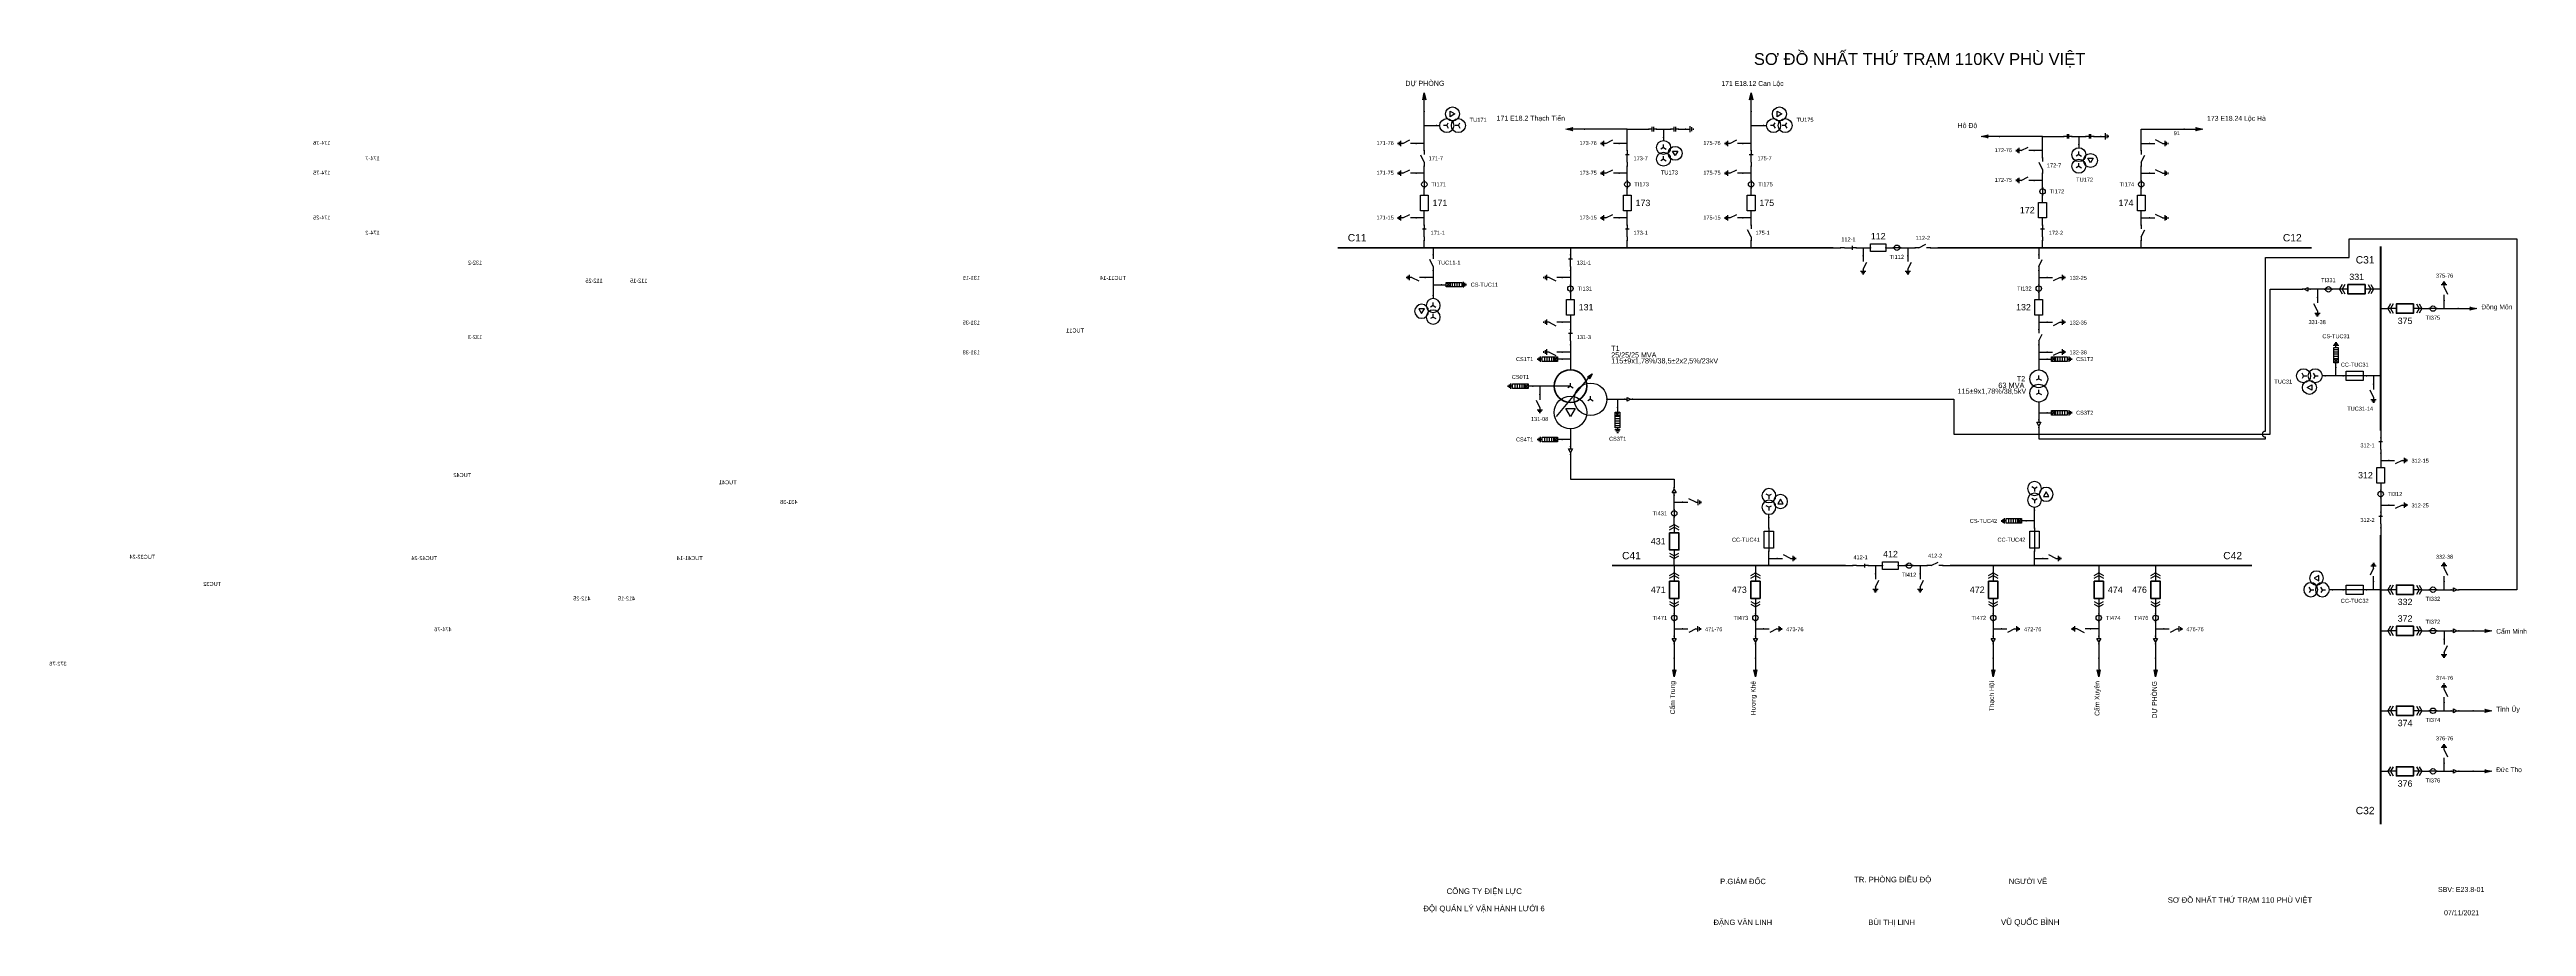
# Model space of a CAD drawing. Header units: millimetres. Extents: x -387 to 411, y 7 to 290.
import ezdxf

# ---------------------------------------------------------------- set-up
doc = ezdxf.new("R2010")
doc.units = ezdxf.units.MM
for name, color, linetype, lineweight in [('BUSBAR_110KV', 1, 'Continuous', 50), ('BUSBAR_22KV', 5, 'Continuous', 50), ('BUSBAR_35KV', 30, 'Continuous', 50), ('GROUND', 3, 'Continuous', 25), ('HV_110KV', 1, 'Continuous', 25), ('MV_22KV', 5, 'Continuous', 25), ('MV_35KV', 30, 'Continuous', 25)]:
    doc.layers.add(name, color=color, linetype=linetype, lineweight=lineweight)
doc.layers.add('SYM_PORTS', color=8, linetype='Continuous', plot=False)
doc.layers.add('TEXT', color=7, linetype='Continuous')
doc.styles.add('SLD_TEXT', font='arial.ttf')

# ---------------------------------------------------------------- blocks, each defined once
blk = doc.blocks.new('SYM_DISCONNECTOR_CLOSED')
at = {"lineweight": 25}
for points in [[(-0.625, 1.25), (0.625, 1.25)], [(0, 2.5), (0, 1.25)], [(0, -1.25), (0, 1.5)], [(0, -1.25), (0, -2.5)]]:
    blk.add_lwpolyline(points, dxfattribs=at)
at = {"layer": 'SYM_PORTS'}
for p in [(0, 2.5), (0, -2.5)]:
    blk.add_point(p, dxfattribs=at)
blk.add_attdef('DEVICE_CODE', (1.625, -0.5), '', height=2)
blk = doc.blocks.new('SYM_EARTHING_SWITCH_OPEN')
at = {"lineweight": 25}
for points in [[(0, -1.25), (-1.125, 1)], [(0, 3), (0, 1.25)], [(-0.875, -2), (0.875, -2)], [(-0.5625, -2.4375), (0.5625, -2.4375)], [(-0.25, -2.875), (0.25, -2.875)], [(0, -1.25), (0, -2)]]:
    blk.add_lwpolyline(points, dxfattribs=at)
at = {"layer": 'SYM_PORTS'}
blk.add_point((0, 3), dxfattribs=at)
blk.add_attdef('DEVICE_CODE', (1.875, 0), '', height=2)
blk = doc.blocks.new('SYM_CIRCUIT_BREAKER')
at = {"lineweight": 25}
blk.add_lwpolyline([(-1.25, 2.5), (1.25, 2.5), (1.25, -2.5), (-1.25, -2.5)], close=True, dxfattribs=at)
at = {"layer": 'SYM_PORTS'}
for p in [(0, 2.5), (0, -2.5)]:
    blk.add_point(p, dxfattribs=at)
blk.add_attdef('DEVICE_CODE', (2.25, -0.5), '', height=2)
at = {"flags": 1}
blk.add_attdef('RATING', (2.25, -3.5), '', height=2, dxfattribs=at)
blk = doc.blocks.new('SYM_CURRENT_TRANSFORMER')
at = {"lineweight": 25}
blk.add_lwpolyline([(0, 1.25), (0, -1.25)], dxfattribs=at)
blk.add_circle((0, 0), 0.875, dxfattribs=at)
at = {"layer": 'SYM_PORTS'}
for p in [(0, 1.25), (0, -1.25)]:
    blk.add_point(p, dxfattribs=at)
blk.add_attdef('DEVICE_CODE', (1.875, -1.75), '', height=2)
at = {"flags": 1}
blk.add_attdef('RATIO', (1.875, -4.75), '', height=2, dxfattribs=at)
blk = doc.blocks.new('SYM_DISCONNECTOR_OPEN')
at = {"lineweight": 25}
for points in [[(0, -1.25), (-1.125, 1)], [(0, 2.5), (0, 1.25)], [(0, -1.25), (0, -2.5)]]:
    blk.add_lwpolyline(points, dxfattribs=at)
at = {"layer": 'SYM_PORTS'}
for p in [(0, 2.5), (0, -2.5)]:
    blk.add_point(p, dxfattribs=at)
blk.add_attdef('DEVICE_CODE', (1, -0.5), '', height=2)
blk = doc.blocks.new('SYM_VOLTAGE_TRANSFORMER')
at = {"lineweight": 25}
for points in [[(0, 1.375), (-0.8625, 0.875)], [(0, 4.625), (0, 3.625)], [(0, 1.375), (0, 2.375)], [(0, 1.375), (0.8625, 0.875)], [(0, -2.375), (-0.8625, -2.875)], [(0, -2.375), (0, -1.375)], [(0, -2.375), (0.8625, -2.875)]]:
    blk.add_lwpolyline(points, dxfattribs=at)
blk.add_lwpolyline([(2.875, 0.25), (4.625, 0.25), (3.75, -1.25)], close=True, dxfattribs=at)
for centre in [(0, 1.375), (3.75, -0.5), (0, -2.375)]:
    blk.add_circle(centre, 2.25, dxfattribs=at)
at = {"layer": 'SYM_PORTS'}
blk.add_point((0, 4.625), dxfattribs=at)
blk.add_attdef('DEVICE_CODE', (7, 1.625), '', height=2)
at = {"flags": 1}
blk.add_attdef('RATIO', (7, -1.375), '', height=2, dxfattribs=at)
blk = doc.blocks.new('SYM_LINE_FEEDER_ARROW')
blk.add_hatch(color=7).paths.add_polyline_path([(0, -3), (-0.5, -0.75), (0, -1.25), (0.5, -0.75)])
at = {"lineweight": 25}
blk.add_lwpolyline([(0, 3), (0, -1.25)], dxfattribs=at)
blk.add_lwpolyline([(0, -3), (-0.5, -0.75), (0, -1.25), (0.5, -0.75)], close=True, dxfattribs=at)
at = {"layer": 'SYM_PORTS'}
blk.add_point((0, 3), dxfattribs=at)
blk.add_attdef('LINE_NAME', (1.5, 0), '', height=2)
blk = doc.blocks.new('SYM_COUPLING_CAPACITOR')
at = {"lineweight": 25}
for points in [[(-0.75, 0.25), (0.75, 0.25)], [(0, 1.25), (0, 0.25)], [(-0.75, -0.25), (0.75, -0.25)], [(0, -0.25), (0, -1.25)]]:
    blk.add_lwpolyline(points, dxfattribs=at)
at = {"layer": 'SYM_PORTS'}
for p in [(0, 1.25), (0, -1.25)]:
    blk.add_point(p, dxfattribs=at)
blk.add_attdef('DEVICE_CODE', (1.75, -1.75), '', height=2)
blk = doc.blocks.new('SYM_GROUND_SYMBOL')
at = {"lineweight": 25}
for points in [[(0, 1.25), (0, -0.25)], [(-1, -0.25), (1, -0.25)], [(-0.625, -0.75), (0.625, -0.75)], [(-0.25, -1.25), (0.25, -1.25)]]:
    blk.add_lwpolyline(points, dxfattribs=at)
at = {"layer": 'SYM_PORTS'}
blk.add_point((0, 1.25), dxfattribs=at)
blk = doc.blocks.new('SYM_SURGE_ARRESTER')
at = {"lineweight": 25}
for points in [[(-0.75, 2.5), (0.75, 2.5), (0.75, 1.25), (-0.75, 1.25)], [(-0.75, 1.25), (0.75, 1.25), (0.75, -2.5), (-0.75, -2.5)]]:
    blk.add_lwpolyline(points, close=True, dxfattribs=at)
for points in [[(-0.75, 2.5), (0.75, 1.25)], [(0.75, 2.5), (-0.75, 1.25)], [(-0.75, 0.5), (0.75, 0.5)], [(0, 4), (0, 2.5)], [(-0.875, -3.125), (0.875, -3.125)], [(-0.75, -0.25), (0.75, -0.25)], [(-0.75, -1), (0.75, -1)], [(-0.75, -1.75), (0.75, -1.75)], [(-0.5625, -3.5625), (0.5625, -3.5625)], [(-0.25, -4), (0.25, -4)], [(0, -2.5), (0, -3.125)]]:
    blk.add_lwpolyline(points, dxfattribs=at)
at = {"layer": 'SYM_PORTS'}
blk.add_point((0, 4), dxfattribs=at)
blk.add_attdef('DEVICE_CODE', (1.875, 1), '', height=2)
blk = doc.blocks.new('SYM_TRANSFORMER_3W')
blk.add_hatch(color=7).paths.add_polyline_path([(3.75, 8.25), (3.0125, 6.575), (2.2375, 7.225)])
at = {"lineweight": 25}
for points in [[(3.75, 8.25), (3.0125, 6.575), (2.2375, 7.225)], [(-4.75, -3), (-1.75, -3), (-3.25, -5.5)]]:
    blk.add_lwpolyline(points, close=True, dxfattribs=at)
for points in [[(-3.25, 4.25), (-8.5, 4.25)], [(-7.75, -5.5), (3.0125, 7.35)], [(-3.25, 4.25), (-4.1125, 3.75)], [(-3.25, 4.25), (-3.25, 5.25)], [(-3.25, 4.25), (-2.3875, 3.75)], [(3.25, 0), (2.3875, -0.5)], [(3.25, 0), (3.25, 1)], [(3.25, 0), (4.1125, -0.5)]]:
    blk.add_lwpolyline(points, dxfattribs=at)
at = {"lineweight": 50}
blk.add_circle((-3.25, 4.25), 5.25, dxfattribs=at)
at = {"lineweight": 25}
for centre in [(-3.25, -4.25), (3.25, 0)]:
    blk.add_circle(centre, 5.25, dxfattribs=at)
at = {"layer": 'SYM_PORTS'}
for p in [(-3.25, 9.5), (-8.5, 4.25), (8.5, 0), (-3.25, -9.5)]:
    blk.add_point(p, dxfattribs=at)
blk.add_attdef('DEVICE_CODE', (9.5, 6.5), '', height=2)
at = {"flags": 1}
for tag, p in [('VOLTAGE_RATIO', (9.5, 0.5)), ('POWER', (9.5, 3.5))]:
    blk.add_attdef(tag, p, '', height=2, dxfattribs=at)
blk = doc.blocks.new('SYM_CABLE_TERMINATION')
at = {"lineweight": 25}
blk.add_lwpolyline([(-0.625, 0.5), (0.625, 0.5), (0, -0.625)], close=True, dxfattribs=at)
for points in [[(0, 1.25), (0, 0.5)], [(0, -0.625), (0, -1.25)]]:
    blk.add_lwpolyline(points, dxfattribs=at)
at = {"layer": 'SYM_PORTS'}
for p in [(0, 1.25), (0, -1.25)]:
    blk.add_point(p, dxfattribs=at)
blk = doc.blocks.new('SYM_TRANSFORMER_2W')
at = {"lineweight": 25}
for points in [[(0, 2.3125), (-0.8625, 1.8125)], [(0, 2.3125), (0, 3.3125)], [(0, 2.3125), (0.8625, 1.8125)], [(0, -2.3125), (-0.8625, -2.8125)], [(0, -2.3125), (0, -1.3125)], [(0, -2.3125), (0.8625, -2.8125)]]:
    blk.add_lwpolyline(points, dxfattribs=at)
for centre in [(0, 2.3125), (0, -2.3125)]:
    blk.add_circle(centre, 2.875, dxfattribs=at)
at = {"layer": 'SYM_PORTS'}
for p in [(0, 5.1875), (0, -5.1875)]:
    blk.add_point(p, dxfattribs=at)
blk.add_attdef('DEVICE_CODE', (3.875, 2.1875), '', height=2)
at = {"flags": 1}
for tag, p in [('POWER', (3.875, -0.8125)), ('VOLTAGE_RATIO', (3.875, -3.8125))]:
    blk.add_attdef(tag, p, '', height=2, dxfattribs=at)
blk = doc.blocks.new('SYM_DRAWOUT_BREAKER')
at = {"lineweight": 25}
for points in [[(-1.5, 4.625), (0, 5.5), (1.5, 4.625)], [(-1.5, 3.75), (0, 4.625), (1.5, 3.75)], [(0, 5.5), (0, 2.75)], [(-1.5, -3.75), (0, -4.625), (1.5, -3.75)], [(-1.5, -4.625), (0, -5.5), (1.5, -4.625)], [(0, -2.75), (0, -5.5)]]:
    blk.add_lwpolyline(points, dxfattribs=at)
at = {"lineweight": 35}
blk.add_lwpolyline([(-1.5, 2.75), (1.5, 2.75), (1.5, -2.75), (-1.5, -2.75)], close=True, dxfattribs=at)
at = {"layer": 'SYM_PORTS'}
for p in [(0, 5.5), (0, -5.5)]:
    blk.add_point(p, dxfattribs=at)
blk.add_attdef('DEVICE_CODE', (2.5, 2.5), '', height=2)
at = {"flags": 1}
blk.add_attdef('RATING', (2.5, -0.5), '', height=2, dxfattribs=at)
blk = doc.blocks.new('SYM_FUSE_DISCONNECTOR')
at = {"lineweight": 25}
blk.add_lwpolyline([(-1.5, 2.75), (1.5, 2.75), (1.5, -2.75), (-1.5, -2.75)], close=True, dxfattribs=at)
blk.add_lwpolyline([(0, 3.75), (0, -3.75)], dxfattribs=at)
at = {"layer": 'SYM_PORTS'}
for p in [(0, 3.75), (0, -3.75)]:
    blk.add_point(p, dxfattribs=at)
blk.add_attdef('DEVICE_CODE', (2.5, 0.75), '', height=2)
at = {"flags": 1}
blk.add_attdef('RATING', (2.5, -2.25), '', height=2, dxfattribs=at)

msp = doc.modelspace()

# ---------------------------------------------------------------- linework, layer by layer
at = {"layer": 'BUSBAR_110KV', "const_width": 0.564}
for points in [[(27.91, 226.16), (187.69, 226.16)], [(221.31, 226.16), (341.87, 226.16)]]:
    msp.add_lwpolyline(points, dxfattribs=at)
at = {"layer": 'BUSBAR_22KV', "const_width": 0.564}
for points in [[(116.34, 123.66), (191.62, 123.66)], [(225.24, 123.66), (322.64, 123.66)]]:
    msp.add_lwpolyline(points, dxfattribs=at)
at = {"layer": 'BUSBAR_35KV', "const_width": 0.564}
for points in [[(364.13, 226.65), (364.13, 167.19)], [(364.13, 133.57), (364.13, 40.23)]]:
    msp.add_lwpolyline(points, dxfattribs=at)
at = {"layer": 'GROUND'}
for points in [[(137.75, 264.39), (140.05, 264.39)], [(271.61, 262.08), (273.92, 262.08)]]:
    msp.add_lwpolyline(points, dxfattribs=at)
at = {"layer": 'HV_110KV'}
for points in [[(55.79, 265.54), (55.79, 270.14)], [(55.79, 259.78), (55.79, 265.54)], [(55.79, 265.54), (59.77, 265.54)], [(121.23, 264.39), (107.41, 264.39)], [(121.23, 259.78), (121.23, 264.39)], [(121.23, 264.39), (128.14, 264.39)], [(130.64, 264.39), (132.94, 264.39)], [(132.94, 264.39), (132.94, 261.73)], [(132.94, 264.39), (135.25, 264.39)], [(161.16, 265.54), (161.16, 270.14)], [(161.16, 259.78), (161.16, 265.54)], [(161.16, 265.54), (165.15, 265.54)], [(286.93, 259.78), (286.93, 264.39), (300.74, 264.39)], [(55.79, 259.78), (53.13, 259.78)], [(55.79, 257.48), (55.79, 259.78)], [(121.23, 259.78), (118.57, 259.78)], [(121.23, 257.48), (121.23, 259.78)], [(161.16, 259.78), (158.51, 259.78)], [(161.16, 257.48), (161.16, 259.78)], [(255.1, 262.08), (241.28, 262.08)], [(255.1, 257.48), (252.44, 257.48)], [(255.1, 257.48), (255.1, 262.08)], [(255.1, 262.08), (262.01, 262.08)], [(255.1, 255.18), (255.1, 257.48)], [(264.51, 262.08), (266.81, 262.08)], [(266.81, 262.08), (266.81, 259.43)], [(266.81, 262.08), (269.11, 262.08)], [(286.93, 257.48), (286.93, 259.78)], [(286.93, 259.78), (289.58, 259.78)], [(55.79, 250.18), (53.13, 250.18)], [(55.79, 250.18), (55.79, 252.48)], [(55.79, 247.87), (55.79, 250.18)], [(121.23, 250.18), (118.57, 250.18)], [(121.23, 250.18), (121.23, 252.48)], [(121.23, 247.87), (121.23, 250.18)], [(161.16, 250.18), (158.51, 250.18)], [(161.16, 250.18), (161.16, 252.48)], [(161.16, 247.87), (161.16, 250.18)], [(255.1, 247.87), (252.44, 247.87)], [(255.1, 247.87), (255.1, 250.18)], [(255.1, 245.57), (255.1, 247.87)], [(286.93, 250.18), (286.93, 252.48)], [(286.93, 247.87), (286.93, 250.18)], [(286.93, 250.18), (289.58, 250.18)], [(55.79, 243.07), (55.79, 245.37)], [(121.23, 243.07), (121.23, 245.37)], [(161.16, 243.07), (161.16, 245.37)], [(255.1, 240.77), (255.1, 243.07)], [(286.93, 243.07), (286.93, 245.37)], [(55.79, 235.77), (53.13, 235.77)], [(55.79, 235.77), (55.79, 238.07)], [(55.79, 233.46), (55.79, 235.77)], [(121.23, 235.77), (118.57, 235.77)], [(121.23, 235.77), (121.23, 238.07)], [(121.23, 233.46), (121.23, 235.77)], [(161.16, 235.77), (158.51, 235.77)], [(161.16, 235.77), (161.16, 238.07)], [(161.16, 233.46), (161.16, 235.77)], [(255.1, 233.46), (255.1, 235.77)], [(286.93, 235.77), (286.93, 238.07)], [(286.93, 233.46), (286.93, 235.77)], [(286.93, 235.77), (289.58, 235.77)], [(55.79, 226.16), (55.79, 228.46)], [(58.68, 226.16), (58.68, 223.86)], [(102.9, 226.16), (102.9, 223.86)], [(121.23, 226.16), (121.23, 228.46)], [(161.16, 226.16), (161.16, 228.46)], [(187.69, 226.16), (189.99, 226.16)], [(194.99, 226.16), (197.29, 226.16)], [(197.29, 226.16), (197.29, 223.5)], [(197.29, 226.16), (199.6, 226.16)], [(204.6, 226.16), (206.9, 226.16)], [(209.4, 226.16), (211.7, 226.16)], [(211.7, 226.16), (211.7, 223.5)], [(211.7, 226.16), (214, 226.16)], [(219, 226.16), (221.31, 226.16)], [(253.89, 226.16), (253.89, 223.86)], [(255.1, 226.16), (255.1, 228.46)], [(286.93, 226.16), (286.93, 228.46)], [(58.68, 216.56), (56.02, 216.56)], [(58.68, 218.86), (58.68, 216.56)], [(58.68, 216.56), (58.68, 214.25)], [(102.9, 216.56), (100.25, 216.56)], [(102.9, 218.86), (102.9, 216.56)], [(102.9, 216.56), (102.9, 214.25)], [(253.89, 218.86), (253.89, 216.56)], [(253.89, 216.56), (256.55, 216.56)], [(253.89, 216.56), (253.89, 214.25)], [(58.68, 214.25), (61.34, 214.25)], [(58.68, 214.25), (58.68, 210.8)], [(102.9, 211.75), (102.9, 209.45)], [(253.89, 211.75), (253.89, 209.45)], [(102.9, 202.15), (100.25, 202.15)], [(102.9, 204.45), (102.9, 202.15)], [(102.9, 202.15), (102.9, 199.84)], [(253.89, 204.45), (253.89, 202.15)], [(253.89, 202.15), (256.55, 202.15)], [(253.89, 202.15), (253.89, 199.84)], [(102.9, 192.54), (100.25, 192.54)], [(102.9, 194.84), (102.9, 192.54)], [(102.9, 192.54), (102.9, 190.24)], [(253.89, 194.84), (253.89, 192.54)], [(253.89, 192.54), (256.55, 192.54)], [(253.89, 192.54), (253.89, 190.24)], [(102.9, 190.24), (100.25, 190.24)], [(102.9, 190.24), (102.9, 186.78)], [(253.89, 190.24), (256.55, 190.24)], [(253.89, 190.24), (253.89, 186.78)], [(93.05, 181.53), (90.75, 181.53)], [(97.65, 181.53), (93.05, 181.53)], [(93.05, 181.53), (93.05, 178.88)]]:
    msp.add_lwpolyline(points, dxfattribs=at)
at = {"layer": 'MV_22KV'}
for points in [[(102.9, 167.78), (102.9, 164.33)], [(102.9, 164.33), (100.25, 164.33)], [(102.9, 164.33), (102.9, 162.03)], [(102.9, 159.53), (102.9, 156.83), (102.9, 151.57), (136.37, 151.57), (136.37, 148.87)], [(136.37, 144.07), (136.37, 146.37)], [(136.37, 141.77), (136.37, 144.07)], [(136.37, 144.07), (139.03, 144.07)], [(136.37, 136.96), (136.37, 139.27)], [(166.91, 135.77), (166.91, 139.22)], [(252.51, 138.07), (249.86, 138.07)], [(252.51, 138.07), (252.51, 141.52)], [(252.51, 135.77), (252.51, 138.07)], [(166.91, 125.96), (166.91, 128.27)], [(252.51, 125.96), (252.51, 128.27)], [(136.37, 123.66), (136.37, 125.96)], [(136.37, 123.66), (136.37, 121.36)], [(162.54, 123.66), (162.54, 121.36)], [(166.91, 123.66), (166.91, 125.96)], [(166.91, 125.96), (169.56, 125.96)], [(191.62, 123.66), (193.92, 123.66)], [(198.92, 123.66), (201.23, 123.66)], [(201.23, 123.66), (201.23, 121)], [(201.23, 123.66), (203.53, 123.66)], [(208.53, 123.66), (210.83, 123.66)], [(213.33, 123.66), (215.64, 123.66)], [(215.64, 123.66), (215.64, 121)], [(215.64, 123.66), (217.94, 123.66)], [(222.94, 123.66), (225.24, 123.66)], [(239.21, 123.66), (239.21, 121.36)], [(252.51, 123.66), (252.51, 125.96)], [(252.51, 125.96), (255.17, 125.96)], [(273.23, 123.66), (273.23, 121.36)], [(291.55, 123.66), (291.55, 121.36)], [(136.37, 110.36), (136.37, 108.06)], [(136.37, 105.56), (136.37, 103.25)], [(162.54, 110.36), (162.54, 108.06)], [(162.54, 105.56), (162.54, 103.25)], [(239.21, 110.36), (239.21, 108.06)], [(239.21, 105.56), (239.21, 103.25)], [(273.23, 110.36), (273.23, 108.06)], [(273.23, 105.56), (273.23, 103.25)], [(291.55, 110.36), (291.55, 108.06)], [(291.55, 105.56), (291.55, 103.25)], [(136.37, 103.25), (139.03, 103.25)], [(136.37, 103.25), (136.37, 100.95)], [(136.37, 98.45), (136.37, 93.84)], [(162.54, 103.25), (165.2, 103.25)], [(162.54, 103.25), (162.54, 100.95)], [(162.54, 98.45), (162.54, 93.84)], [(239.21, 103.25), (241.86, 103.25)], [(239.21, 103.25), (239.21, 100.95)], [(239.21, 98.45), (239.21, 93.84)], [(273.23, 103.25), (270.57, 103.25)], [(273.23, 103.25), (273.23, 100.95)], [(273.23, 98.45), (273.23, 93.84)], [(291.55, 103.25), (294.21, 103.25)], [(291.55, 103.25), (291.55, 100.95)], [(291.55, 98.45), (291.55, 93.84)]]:
    msp.add_lwpolyline(points, dxfattribs=at)
at = {"layer": 'MV_35KV'}
msp.add_lwpolyline([(253.89, 168.15), (253.89, 165.45), (253.89, 164.54), (327, 164.54), (327, 165.04, -1), (327, 167.04), (327, 223.04), (354, 223.04), (354, 229.04), (408, 229.04), (408, 115.9), (392.04, 115.9), (389.34, 115.9)], format="xyb", dxfattribs=at)
for points in [[(122.91, 177.28), (125.61, 177.28), (226.5, 177.28), (226.5, 166.04), (328.5, 166.04), (328.5, 212.76), (336.22, 212.76), (338.92, 212.76)], [(343.72, 212.76), (341.42, 212.76)], [(346.03, 212.76), (343.72, 212.76)], [(343.72, 212.76), (343.72, 210.1)], [(350.83, 212.76), (348.53, 212.76)], [(364.13, 212.76), (361.83, 212.76)], [(384.54, 206.53), (384.54, 209.19)], [(364.13, 206.53), (366.44, 206.53)], [(377.44, 206.53), (379.74, 206.53)], [(382.24, 206.53), (384.54, 206.53)], [(384.54, 206.53), (389.15, 206.53)], [(349.72, 184.88), (346.27, 184.88)], [(349.72, 184.88), (349.72, 187.54)], [(352.03, 184.88), (349.72, 184.88)], [(361.83, 184.88), (359.53, 184.88)], [(364.13, 184.88), (361.83, 184.88)], [(361.83, 184.88), (361.83, 182.22)], [(114.65, 177.28), (118.11, 177.28)], [(118.11, 177.28), (118.11, 174.63)], [(118.11, 177.28), (120.41, 177.28)], [(253.89, 176.41), (253.89, 172.95)], [(253.89, 172.95), (256.55, 172.95)], [(253.89, 172.95), (253.89, 170.65)], [(364.13, 167.19), (364.13, 164.89)], [(364.13, 159.89), (364.13, 157.59)], [(364.13, 157.59), (366.79, 157.59)], [(364.13, 157.59), (364.13, 155.29)], [(364.13, 150.29), (364.13, 147.98)], [(364.13, 145.48), (364.13, 143.18)], [(364.13, 143.18), (366.79, 143.18)], [(364.13, 143.18), (364.13, 140.88)], [(364.13, 135.88), (364.13, 133.57)], [(352.03, 115.89), (348.57, 115.89)], [(361.83, 115.89), (359.53, 115.89)], [(361.83, 115.89), (361.83, 118.54)], [(364.13, 115.89), (361.83, 115.89)], [(364.13, 115.9), (366.44, 115.9)], [(377.44, 115.9), (379.74, 115.9)], [(382.24, 115.9), (384.54, 115.9)], [(384.54, 115.9), (384.54, 118.56)], [(384.54, 115.9), (386.84, 115.9)], [(364.13, 102.6), (366.44, 102.6)], [(377.44, 102.6), (379.74, 102.6)], [(382.24, 102.6), (384.54, 102.6)], [(384.54, 102.6), (384.54, 99.94)], [(384.54, 102.6), (386.84, 102.6)], [(389.34, 102.6), (393.95, 102.6)], [(364.13, 76.85), (366.44, 76.85)], [(377.44, 76.85), (379.74, 76.85)], [(382.24, 76.85), (384.54, 76.85)], [(384.54, 76.85), (384.54, 79.51)], [(384.54, 76.85), (386.84, 76.85)], [(389.34, 76.85), (393.95, 76.85)], [(364.13, 57.33), (366.44, 57.33)], [(377.44, 57.33), (379.74, 57.33)], [(382.24, 57.33), (384.54, 57.33)], [(384.54, 57.33), (384.54, 59.98)], [(384.54, 57.33), (386.84, 57.33)], [(389.34, 57.33), (393.95, 57.33)]]:
    msp.add_lwpolyline(points, dxfattribs=at)

# ---------------------------------------------------------------- block references
at = {"layer": 'GROUND'}
for name, p, rotation in [('SYM_COUPLING_CAPACITOR', (136.5, 264.39), 270), ('SYM_GROUND_SYMBOL', (141.3, 264.39), 90), ('SYM_COUPLING_CAPACITOR', (270.36, 262.08), 270), ('SYM_GROUND_SYMBOL', (275.17, 262.08), 90)]:
    msp.add_blockref(name, p, dxfattribs=dict(at, rotation=rotation))
at = {"layer": 'HV_110KV'}
for name, p, rotation in [('SYM_LINE_FEEDER_ARROW', (55.79, 273.14), 180), ('SYM_LINE_FEEDER_ARROW', (161.16, 273.14), 180), ('SYM_LINE_FEEDER_ARROW', (104.41, 264.39), 270), ('SYM_COUPLING_CAPACITOR', (129.39, 264.39), 270), ('SYM_LINE_FEEDER_ARROW', (303.74, 264.39), 90), ('SYM_LINE_FEEDER_ARROW', (238.28, 262.08), 270), ('SYM_COUPLING_CAPACITOR', (263.26, 262.08), 270)]:
    msp.add_blockref(name, p, dxfattribs=dict(at, rotation=rotation))
ref = msp.add_blockref('SYM_VOLTAGE_TRANSFORMER', (64.4, 265.54), dxfattribs=dict(at, rotation=90))
ref.add_attrib('DEVICE_CODE', 'TU171', (70.43, 266.77), dxfattribs={"layer": 'TEXT', "height": 1.306, "style": 'SLD_TEXT'})
ref = msp.add_blockref('SYM_VOLTAGE_TRANSFORMER', (169.78, 265.54), dxfattribs=dict(at, rotation=90))
ref.add_attrib('DEVICE_CODE', 'TU175', (175.81, 266.77), dxfattribs={"layer": 'TEXT', "height": 1.306, "style": 'SLD_TEXT'})
ref = msp.add_blockref('SYM_EARTHING_SWITCH_OPEN', (292.58, 259.78), dxfattribs=dict(at, xscale=-1, rotation=90))
ref.add_attrib('DEVICE_CODE', '174-76', (296.87, 259.29), dxfattribs={"layer": 'TEXT', "extrusion": (0, 0, -1), "height": 1.281, "style": 'SLD_TEXT'})
ref = msp.add_blockref('SYM_DISCONNECTOR_OPEN', (286.93, 254.98), dxfattribs=dict(at, xscale=-1))
ref.add_attrib('DEVICE_CODE', '174-7', (281.01, 254.35), dxfattribs={"layer": 'TEXT', "extrusion": (0, 0, -1), "height": 1.294, "style": 'SLD_TEXT'})
ref = msp.add_blockref('SYM_EARTHING_SWITCH_OPEN', (50.13, 259.78), dxfattribs=dict(at, rotation=270))
ref.add_attrib('DEVICE_CODE', '171-76', (40.38, 259.29), dxfattribs={"layer": 'TEXT', "height": 1.281, "style": 'SLD_TEXT'})
ref = msp.add_blockref('SYM_DISCONNECTOR_OPEN', (55.79, 254.98), dxfattribs=at)
ref.add_attrib('DEVICE_CODE', '171-7', (57.19, 254.35), dxfattribs={"layer": 'TEXT', "height": 1.294, "style": 'SLD_TEXT'})
ref = msp.add_blockref('SYM_EARTHING_SWITCH_OPEN', (115.57, 259.78), dxfattribs=dict(at, rotation=270))
ref.add_attrib('DEVICE_CODE', '173-76', (105.82, 259.29), dxfattribs={"layer": 'TEXT', "height": 1.281, "style": 'SLD_TEXT'})
ref = msp.add_blockref('SYM_DISCONNECTOR_CLOSED', (121.23, 254.98), dxfattribs=at)
ref.add_attrib('DEVICE_CODE', '173-7', (123.26, 254.36), dxfattribs={"layer": 'TEXT', "height": 1.283, "style": 'SLD_TEXT'})
ref = msp.add_blockref('SYM_VOLTAGE_TRANSFORMER', (132.94, 257.1), dxfattribs=at)
ref.add_attrib('DEVICE_CODE', 'TU173', (132.08, 249.76), dxfattribs={"layer": 'TEXT', "height": 1.306, "style": 'SLD_TEXT'})
ref = msp.add_blockref('SYM_EARTHING_SWITCH_OPEN', (155.51, 259.78), dxfattribs=dict(at, rotation=270))
ref.add_attrib('DEVICE_CODE', '175-76', (145.75, 259.29), dxfattribs={"layer": 'TEXT', "height": 1.281, "style": 'SLD_TEXT'})
ref = msp.add_blockref('SYM_DISCONNECTOR_CLOSED', (161.16, 254.98), dxfattribs=at)
ref.add_attrib('DEVICE_CODE', '175-7', (163.2, 254.36), dxfattribs={"layer": 'TEXT', "height": 1.283, "style": 'SLD_TEXT'})
ref = msp.add_blockref('SYM_EARTHING_SWITCH_OPEN', (249.44, 257.48), dxfattribs=dict(at, rotation=270))
ref.add_attrib('DEVICE_CODE', '172-76', (239.69, 256.98), dxfattribs={"layer": 'TEXT', "height": 1.281, "style": 'SLD_TEXT'})
ref = msp.add_blockref('SYM_VOLTAGE_TRANSFORMER', (266.81, 254.8), dxfattribs=at)
ref.add_attrib('DEVICE_CODE', 'TU172', (265.95, 247.46), dxfattribs={"layer": 'TEXT', "height": 1.306, "style": 'SLD_TEXT'})
ref = msp.add_blockref('SYM_EARTHING_SWITCH_OPEN', (292.58, 250.18), dxfattribs=dict(at, xscale=-1, rotation=90))
ref.add_attrib('DEVICE_CODE', '174-75', (296.87, 249.68), dxfattribs={"layer": 'TEXT', "extrusion": (0, 0, -1), "height": 1.281, "style": 'SLD_TEXT'})
ref = msp.add_blockref('SYM_EARTHING_SWITCH_OPEN', (50.13, 250.18), dxfattribs=dict(at, rotation=270))
ref.add_attrib('DEVICE_CODE', '171-75', (40.38, 249.68), dxfattribs={"layer": 'TEXT', "height": 1.281, "style": 'SLD_TEXT'})
ref = msp.add_blockref('SYM_CURRENT_TRANSFORMER', (55.79, 246.62), dxfattribs=at)
ref.add_attrib('DEVICE_CODE', 'TI171', (58.07, 245.96), dxfattribs={"layer": 'TEXT', "height": 1.324, "style": 'SLD_TEXT'})
ref = msp.add_blockref('SYM_EARTHING_SWITCH_OPEN', (115.57, 250.18), dxfattribs=dict(at, rotation=270))
ref.add_attrib('DEVICE_CODE', '173-75', (105.82, 249.68), dxfattribs={"layer": 'TEXT', "height": 1.281, "style": 'SLD_TEXT'})
ref = msp.add_blockref('SYM_CURRENT_TRANSFORMER', (121.23, 246.62), dxfattribs=at)
ref.add_attrib('DEVICE_CODE', 'TI173', (123.51, 245.97), dxfattribs={"layer": 'TEXT', "height": 1.313, "style": 'SLD_TEXT'})
ref = msp.add_blockref('SYM_EARTHING_SWITCH_OPEN', (155.51, 250.18), dxfattribs=dict(at, rotation=270))
ref.add_attrib('DEVICE_CODE', '175-75', (145.75, 249.68), dxfattribs={"layer": 'TEXT', "height": 1.281, "style": 'SLD_TEXT'})
ref = msp.add_blockref('SYM_CURRENT_TRANSFORMER', (161.16, 246.62), dxfattribs=at)
ref.add_attrib('DEVICE_CODE', 'TI175', (163.45, 245.97), dxfattribs={"layer": 'TEXT', "height": 1.313, "style": 'SLD_TEXT'})
ref = msp.add_blockref('SYM_EARTHING_SWITCH_OPEN', (249.44, 247.87), dxfattribs=dict(at, rotation=270))
ref.add_attrib('DEVICE_CODE', '172-75', (239.69, 247.38), dxfattribs={"layer": 'TEXT', "height": 1.281, "style": 'SLD_TEXT'})
ref = msp.add_blockref('SYM_DISCONNECTOR_OPEN', (255.1, 252.68), dxfattribs=at)
ref.add_attrib('DEVICE_CODE', '172-7', (256.51, 252.04), dxfattribs={"layer": 'TEXT', "height": 1.294, "style": 'SLD_TEXT'})
ref = msp.add_blockref('SYM_CURRENT_TRANSFORMER', (286.93, 246.62), dxfattribs=at)
ref.add_attrib('DEVICE_CODE', 'TI174', (279.92, 245.96), dxfattribs={"layer": 'TEXT', "height": 1.324, "style": 'SLD_TEXT'})
ref = msp.add_blockref('SYM_CIRCUIT_BREAKER', (55.79, 240.57), dxfattribs=at)
ref.add_attrib('DEVICE_CODE', '171', (58.44, 239.57), dxfattribs={"layer": 'TEXT', "height": 2.062, "style": 'SLD_TEXT'})
ref = msp.add_blockref('SYM_CIRCUIT_BREAKER', (121.23, 240.57), dxfattribs=at)
ref.add_attrib('DEVICE_CODE', '173', (123.89, 239.59), dxfattribs={"layer": 'TEXT', "height": 2.044, "style": 'SLD_TEXT'})
ref = msp.add_blockref('SYM_CIRCUIT_BREAKER', (161.16, 240.57), dxfattribs=at)
ref.add_attrib('DEVICE_CODE', '175', (163.82, 239.59), dxfattribs={"layer": 'TEXT', "height": 2.044, "style": 'SLD_TEXT'})
ref = msp.add_blockref('SYM_CIRCUIT_BREAKER', (255.1, 238.27), dxfattribs=at)
ref.add_attrib('DEVICE_CODE', '172', (247.79, 237.27), dxfattribs={"layer": 'TEXT', "height": 2.062, "style": 'SLD_TEXT'})
ref = msp.add_blockref('SYM_CURRENT_TRANSFORMER', (255.1, 244.32), dxfattribs=at)
ref.add_attrib('DEVICE_CODE', 'TI172', (257.38, 243.66), dxfattribs={"layer": 'TEXT', "height": 1.324, "style": 'SLD_TEXT'})
ref = msp.add_blockref('SYM_CIRCUIT_BREAKER', (286.93, 240.57), dxfattribs=at)
ref.add_attrib('DEVICE_CODE', '174', (279.62, 239.57), dxfattribs={"layer": 'TEXT', "height": 2.062, "style": 'SLD_TEXT'})
ref = msp.add_blockref('SYM_EARTHING_SWITCH_OPEN', (292.58, 235.77), dxfattribs=dict(at, xscale=-1, rotation=90))
ref.add_attrib('DEVICE_CODE', '174-25', (296.87, 235.27), dxfattribs={"layer": 'TEXT', "extrusion": (0, 0, -1), "height": 1.281, "style": 'SLD_TEXT'})
ref = msp.add_blockref('SYM_DISCONNECTOR_OPEN', (286.93, 230.96), dxfattribs=dict(at, xscale=-1))
ref.add_attrib('DEVICE_CODE', '174-2', (281.01, 230.33), dxfattribs={"layer": 'TEXT', "extrusion": (0, 0, -1), "height": 1.294, "style": 'SLD_TEXT'})
ref = msp.add_blockref('SYM_EARTHING_SWITCH_OPEN', (50.13, 235.77), dxfattribs=dict(at, rotation=270))
ref.add_attrib('DEVICE_CODE', '171-15', (40.38, 235.27), dxfattribs={"layer": 'TEXT', "height": 1.281, "style": 'SLD_TEXT'})
ref = msp.add_blockref('SYM_DISCONNECTOR_CLOSED', (55.79, 230.96), dxfattribs=at)
ref.add_attrib('DEVICE_CODE', '171-1', (57.82, 230.33), dxfattribs={"layer": 'TEXT', "height": 1.294, "style": 'SLD_TEXT'})
ref = msp.add_blockref('SYM_EARTHING_SWITCH_OPEN', (115.57, 235.77), dxfattribs=dict(at, rotation=270))
ref.add_attrib('DEVICE_CODE', '173-15', (105.82, 235.27), dxfattribs={"layer": 'TEXT', "height": 1.281, "style": 'SLD_TEXT'})
ref = msp.add_blockref('SYM_DISCONNECTOR_CLOSED', (121.23, 230.96), dxfattribs=at)
ref.add_attrib('DEVICE_CODE', '173-1', (123.26, 230.34), dxfattribs={"layer": 'TEXT', "height": 1.283, "style": 'SLD_TEXT'})
ref = msp.add_blockref('SYM_EARTHING_SWITCH_OPEN', (155.51, 235.77), dxfattribs=dict(at, rotation=270))
ref.add_attrib('DEVICE_CODE', '175-15', (145.75, 235.27), dxfattribs={"layer": 'TEXT', "height": 1.281, "style": 'SLD_TEXT'})
ref = msp.add_blockref('SYM_DISCONNECTOR_OPEN', (161.16, 230.96), dxfattribs=at)
ref.add_attrib('DEVICE_CODE', '175-1', (162.57, 230.34), dxfattribs={"layer": 'TEXT', "height": 1.283, "style": 'SLD_TEXT'})
ref = msp.add_blockref('SYM_DISCONNECTOR_CLOSED', (255.1, 230.96), dxfattribs=at)
ref.add_attrib('DEVICE_CODE', '172-2', (257.13, 230.33), dxfattribs={"layer": 'TEXT', "height": 1.294, "style": 'SLD_TEXT'})
ref = msp.add_blockref('SYM_DISCONNECTOR_OPEN', (253.89, 221.36), dxfattribs=dict(at, xscale=-1))
ref.add_attrib('DEVICE_CODE', '132-2', (247.97, 220.74), dxfattribs={"layer": 'TEXT', "extrusion": (0, 0, -1), "height": 1.28, "style": 'SLD_TEXT'})
ref = msp.add_blockref('SYM_DISCONNECTOR_OPEN', (58.68, 221.36), dxfattribs=at)
ref.add_attrib('DEVICE_CODE', 'TUC11-1', (60.09, 220.71), dxfattribs={"layer": 'TEXT', "height": 1.301, "style": 'SLD_TEXT'})
ref = msp.add_blockref('SYM_DISCONNECTOR_CLOSED', (102.9, 221.36), dxfattribs=at)
ref.add_attrib('DEVICE_CODE', '131-1', (104.94, 220.74), dxfattribs={"layer": 'TEXT', "height": 1.28, "style": 'SLD_TEXT'})
ref = msp.add_blockref('SYM_DISCONNECTOR_CLOSED', (192.49, 226.16), dxfattribs=dict(at, rotation=270))
ref.add_attrib('DEVICE_CODE', '112-1', (190.24, 228.21), dxfattribs={"layer": 'TEXT', "height": 1.281, "style": 'SLD_TEXT'})
ref = msp.add_blockref('SYM_CIRCUIT_BREAKER', (202.1, 226.16), dxfattribs=dict(at, rotation=270))
ref.add_attrib('DEVICE_CODE', '112', (199.77, 228.87), dxfattribs={"layer": 'TEXT', "height": 2.04, "style": 'SLD_TEXT'})
ref = msp.add_blockref('SYM_CURRENT_TRANSFORMER', (208.15, 226.16), dxfattribs=dict(at, rotation=270))
ref.add_attrib('DEVICE_CODE', 'TI112', (205.79, 222.56), dxfattribs={"layer": 'TEXT', "height": 1.311, "style": 'SLD_TEXT'})
ref = msp.add_blockref('SYM_DISCONNECTOR_OPEN', (216.5, 226.16), dxfattribs=dict(at, rotation=270))
ref.add_attrib('DEVICE_CODE', '112-2', (214.25, 228.71), dxfattribs={"layer": 'TEXT', "height": 1.281, "style": 'SLD_TEXT'})
ref = msp.add_blockref('SYM_EARTHING_SWITCH_OPEN', (211.7, 220.5), dxfattribs=dict(at, xscale=-1))
ref.add_attrib('DEVICE_CODE', '112-25', (209.09, 214.94), dxfattribs={"layer": 'TEXT', "extrusion": (0, 0, -1), "height": 1.279, "style": 'SLD_TEXT'})
ref = msp.add_blockref('SYM_EARTHING_SWITCH_OPEN', (197.29, 220.5), dxfattribs=dict(at, xscale=-1))
ref.add_attrib('DEVICE_CODE', '112-15', (194.68, 214.94), dxfattribs={"layer": 'TEXT', "extrusion": (0, 0, -1), "height": 1.279, "style": 'SLD_TEXT'})
ref = msp.add_blockref('SYM_EARTHING_SWITCH_OPEN', (97.25, 216.56), dxfattribs=dict(at, xscale=-1, rotation=270))
ref.add_attrib('DEVICE_CODE', '131-15', (87.49, 215.81), dxfattribs={"layer": 'TEXT', "extrusion": (0, 0, -1), "height": 1.279, "style": 'SLD_TEXT'})
ref = msp.add_blockref('SYM_EARTHING_SWITCH_OPEN', (53.02, 216.56), dxfattribs=dict(at, xscale=-1, rotation=270))
ref.add_attrib('DEVICE_CODE', 'TUC11-14', (40.38, 215.78), dxfattribs={"layer": 'TEXT', "extrusion": (0, 0, -1), "height": 1.297, "style": 'SLD_TEXT'})
ref = msp.add_blockref('SYM_EARTHING_SWITCH_OPEN', (259.55, 216.56), dxfattribs=dict(at, rotation=90))
ref.add_attrib('DEVICE_CODE', '132-25', (263.83, 215.81), dxfattribs={"layer": 'TEXT', "height": 1.279, "style": 'SLD_TEXT'})
ref = msp.add_blockref('SYM_VOLTAGE_TRANSFORMER', (58.68, 206.17), dxfattribs=dict(at, xscale=-1))
ref.add_attrib('DEVICE_CODE', 'TUC11', (53.91, 198.82), dxfattribs={"layer": 'TEXT', "extrusion": (0, 0, -1), "height": 1.302, "style": 'SLD_TEXT'})
ref = msp.add_blockref('SYM_SURGE_ARRESTER', (65.34, 214.25), dxfattribs=dict(at, rotation=90))
ref.add_attrib('DEVICE_CODE', 'CS-TUC11', (70.75, 213.61), dxfattribs={"layer": 'TEXT', "height": 1.291, "style": 'SLD_TEXT'})
ref = msp.add_blockref('SYM_CIRCUIT_BREAKER', (102.9, 206.95), dxfattribs=at)
ref.add_attrib('DEVICE_CODE', '131', (105.56, 205.97), dxfattribs={"layer": 'TEXT', "height": 2.044, "style": 'SLD_TEXT'})
ref = msp.add_blockref('SYM_CURRENT_TRANSFORMER', (102.9, 213), dxfattribs=at)
ref.add_attrib('DEVICE_CODE', 'TI131', (105.19, 212.35), dxfattribs={"layer": 'TEXT', "height": 1.31, "style": 'SLD_TEXT'})
ref = msp.add_blockref('SYM_CIRCUIT_BREAKER', (253.89, 206.95), dxfattribs=at)
ref.add_attrib('DEVICE_CODE', '132', (246.58, 205.97), dxfattribs={"layer": 'TEXT', "height": 2.044, "style": 'SLD_TEXT'})
ref = msp.add_blockref('SYM_CURRENT_TRANSFORMER', (253.89, 213), dxfattribs=at)
ref.add_attrib('DEVICE_CODE', 'TI132', (246.89, 212.35), dxfattribs={"layer": 'TEXT', "height": 1.31, "style": 'SLD_TEXT'})
ref = msp.add_blockref('SYM_DISCONNECTOR_OPEN', (253.89, 197.34), dxfattribs=dict(at, xscale=-1))
ref.add_attrib('DEVICE_CODE', '132-3', (247.97, 196.72), dxfattribs={"layer": 'TEXT', "extrusion": (0, 0, -1), "height": 1.28, "style": 'SLD_TEXT'})
ref = msp.add_blockref('SYM_EARTHING_SWITCH_OPEN', (97.25, 202.15), dxfattribs=dict(at, xscale=-1, rotation=270))
ref.add_attrib('DEVICE_CODE', '131-35', (87.49, 201.4), dxfattribs={"layer": 'TEXT', "extrusion": (0, 0, -1), "height": 1.279, "style": 'SLD_TEXT'})
ref = msp.add_blockref('SYM_DISCONNECTOR_CLOSED', (102.9, 197.34), dxfattribs=at)
ref.add_attrib('DEVICE_CODE', '131-3', (104.94, 196.72), dxfattribs={"layer": 'TEXT', "height": 1.28, "style": 'SLD_TEXT'})
ref = msp.add_blockref('SYM_EARTHING_SWITCH_OPEN', (259.55, 202.15), dxfattribs=dict(at, rotation=90))
ref.add_attrib('DEVICE_CODE', '132-35', (263.83, 201.4), dxfattribs={"layer": 'TEXT', "height": 1.279, "style": 'SLD_TEXT'})
ref = msp.add_blockref('SYM_EARTHING_SWITCH_OPEN', (97.25, 192.54), dxfattribs=dict(at, xscale=-1, rotation=270))
ref.add_attrib('DEVICE_CODE', '131-38', (87.49, 191.79), dxfattribs={"layer": 'TEXT', "extrusion": (0, 0, -1), "height": 1.279, "style": 'SLD_TEXT'})
ref = msp.add_blockref('SYM_TRANSFORMER_3W', (106.15, 177.28), dxfattribs=at)
ref.add_attrib('DEVICE_CODE', 'T1', (116.06, 192.88), dxfattribs={"layer": 'TEXT', "height": 1.67, "style": 'SLD_TEXT'})
ref = msp.add_blockref('SYM_EARTHING_SWITCH_OPEN', (259.55, 192.54), dxfattribs=dict(at, rotation=90))
ref.add_attrib('DEVICE_CODE', '132-38', (263.83, 191.79), dxfattribs={"layer": 'TEXT', "height": 1.279, "style": 'SLD_TEXT'})
ref = msp.add_blockref('SYM_SURGE_ARRESTER', (86.75, 181.53), dxfattribs=dict(at, rotation=270))
ref.add_attrib('DEVICE_CODE', 'CS0T1', (84.01, 183.86), dxfattribs={"layer": 'TEXT', "height": 1.277, "style": 'SLD_TEXT'})
ref = msp.add_blockref('SYM_SURGE_ARRESTER', (96.25, 190.24), dxfattribs=dict(at, rotation=270))
ref.add_attrib('DEVICE_CODE', 'CS1T1', (85.37, 189.61), dxfattribs={"layer": 'TEXT', "height": 1.277, "style": 'SLD_TEXT'})
ref = msp.add_blockref('SYM_TRANSFORMER_2W', (253.89, 181.6), dxfattribs=at)
ref.add_attrib('DEVICE_CODE', 'T2', (246.8, 183.1), dxfattribs={"layer": 'TEXT', "height": 1.67, "style": 'SLD_TEXT'})
ref = msp.add_blockref('SYM_SURGE_ARRESTER', (260.55, 190.24), dxfattribs=dict(at, rotation=90))
ref.add_attrib('DEVICE_CODE', 'CS1T2', (265.95, 189.61), dxfattribs={"layer": 'TEXT', "height": 1.277, "style": 'SLD_TEXT'})
ref = msp.add_blockref('SYM_EARTHING_SWITCH_OPEN', (93.05, 175.88), dxfattribs=at)
ref.add_attrib('DEVICE_CODE', '131-08', (90.19, 170.31), dxfattribs={"layer": 'TEXT', "height": 1.279, "style": 'SLD_TEXT'})
at = {"layer": 'MV_22KV'}
ref = msp.add_blockref('SYM_SURGE_ARRESTER', (96.25, 164.33), dxfattribs=dict(at, rotation=270))
ref.add_attrib('DEVICE_CODE', 'CS4T1', (85.37, 163.7), dxfattribs={"layer": 'TEXT', "height": 1.277, "style": 'SLD_TEXT'})
for name, p in [('SYM_CABLE_TERMINATION', (102.9, 160.78)), ('SYM_CABLE_TERMINATION', (136.37, 99.7)), ('SYM_CABLE_TERMINATION', (162.54, 99.7)), ('SYM_CABLE_TERMINATION', (239.21, 99.7)), ('SYM_CABLE_TERMINATION', (273.23, 99.7)), ('SYM_CABLE_TERMINATION', (291.55, 99.7)), ('SYM_LINE_FEEDER_ARROW', (136.37, 90.84)), ('SYM_LINE_FEEDER_ARROW', (162.54, 90.84)), ('SYM_LINE_FEEDER_ARROW', (239.21, 90.84)), ('SYM_LINE_FEEDER_ARROW', (273.23, 90.84)), ('SYM_LINE_FEEDER_ARROW', (291.55, 90.84))]:
    msp.add_blockref(name, p, dxfattribs=at)
ref = msp.add_blockref('SYM_VOLTAGE_TRANSFORMER', (252.51, 146.15), dxfattribs=dict(at, xscale=-1, rotation=180))
ref.add_attrib('DEVICE_CODE', 'TUC42', (251.49, 152.2), dxfattribs={"layer": 'TEXT', "extrusion": (0, 0, -1), "height": 1.302, "style": 'SLD_TEXT'})
ref = msp.add_blockref('SYM_VOLTAGE_TRANSFORMER', (166.91, 143.85), dxfattribs=dict(at, xscale=-1, rotation=180))
ref.add_attrib('DEVICE_CODE', 'TUC41', (165.88, 149.89), dxfattribs={"layer": 'TEXT', "extrusion": (0, 0, -1), "height": 1.302, "style": 'SLD_TEXT'})
ref = msp.add_blockref('SYM_EARTHING_SWITCH_OPEN', (142.03, 144.07), dxfattribs=dict(at, xscale=-1, rotation=90))
ref.add_attrib('DEVICE_CODE', '431-38', (146.31, 143.57), dxfattribs={"layer": 'TEXT', "extrusion": (0, 0, -1), "height": 1.279, "style": 'SLD_TEXT'})
at = {"layer": 'MV_22KV', "rotation": 180}
msp.add_blockref('SYM_CABLE_TERMINATION', (136.37, 147.62), dxfattribs=at)
at = {"layer": 'MV_22KV'}
ref = msp.add_blockref('SYM_DRAWOUT_BREAKER', (136.37, 131.46), dxfattribs=at)
ref.add_attrib('DEVICE_CODE', '431', (128.82, 130.48), dxfattribs={"layer": 'TEXT', "height": 2.044, "style": 'SLD_TEXT'})
ref = msp.add_blockref('SYM_CURRENT_TRANSFORMER', (136.37, 140.52), dxfattribs=at)
ref.add_attrib('DEVICE_CODE', 'TI431', (129.37, 139.86), dxfattribs={"layer": 'TEXT', "height": 1.31, "style": 'SLD_TEXT'})
ref = msp.add_blockref('SYM_FUSE_DISCONNECTOR', (166.91, 132.02), dxfattribs=at)
ref.add_attrib('DEVICE_CODE', 'CC-TUC41', (154.99, 131.36), dxfattribs={"layer": 'TEXT', "height": 1.3, "style": 'SLD_TEXT'})
ref = msp.add_blockref('SYM_SURGE_ARRESTER', (245.86, 138.07), dxfattribs=dict(at, rotation=270))
ref.add_attrib('DEVICE_CODE', 'CS-TUC42', (231.65, 137.43), dxfattribs={"layer": 'TEXT', "height": 1.291, "style": 'SLD_TEXT'})
ref = msp.add_blockref('SYM_FUSE_DISCONNECTOR', (252.51, 132.02), dxfattribs=at)
ref.add_attrib('DEVICE_CODE', 'CC-TUC42', (240.59, 131.36), dxfattribs={"layer": 'TEXT', "height": 1.3, "style": 'SLD_TEXT'})
ref = msp.add_blockref('SYM_CIRCUIT_BREAKER', (206.03, 123.66), dxfattribs=dict(at, rotation=270))
ref.add_attrib('DEVICE_CODE', '412', (203.71, 126.37), dxfattribs={"layer": 'TEXT', "height": 2.04, "style": 'SLD_TEXT'})
ref = msp.add_blockref('SYM_EARTHING_SWITCH_OPEN', (258.17, 125.96), dxfattribs=dict(at, xscale=-1, rotation=90))
ref.add_attrib('DEVICE_CODE', 'TUC42-24', (262.45, 125.44), dxfattribs={"layer": 'TEXT', "extrusion": (0, 0, -1), "height": 1.297, "style": 'SLD_TEXT'})
ref = msp.add_blockref('SYM_EARTHING_SWITCH_OPEN', (215.64, 118), dxfattribs=dict(at, xscale=-1))
ref.add_attrib('DEVICE_CODE', '412-25', (213.03, 112.44), dxfattribs={"layer": 'TEXT', "extrusion": (0, 0, -1), "height": 1.279, "style": 'SLD_TEXT'})
ref = msp.add_blockref('SYM_EARTHING_SWITCH_OPEN', (201.23, 118), dxfattribs=dict(at, xscale=-1))
ref.add_attrib('DEVICE_CODE', '412-15', (198.62, 112.44), dxfattribs={"layer": 'TEXT', "extrusion": (0, 0, -1), "height": 1.279, "style": 'SLD_TEXT'})
ref = msp.add_blockref('SYM_EARTHING_SWITCH_OPEN', (172.56, 125.96), dxfattribs=dict(at, xscale=-1, rotation=90))
ref.add_attrib('DEVICE_CODE', 'TUC41-14', (176.85, 125.44), dxfattribs={"layer": 'TEXT', "extrusion": (0, 0, -1), "height": 1.297, "style": 'SLD_TEXT'})
ref = msp.add_blockref('SYM_DRAWOUT_BREAKER', (136.37, 115.86), dxfattribs=at)
ref.add_attrib('DEVICE_CODE', '471', (128.82, 114.86), dxfattribs={"layer": 'TEXT', "height": 2.062, "style": 'SLD_TEXT'})
ref = msp.add_blockref('SYM_DRAWOUT_BREAKER', (162.54, 115.86), dxfattribs=at)
ref.add_attrib('DEVICE_CODE', '473', (154.99, 114.87), dxfattribs={"layer": 'TEXT', "height": 2.044, "style": 'SLD_TEXT'})
ref = msp.add_blockref('SYM_DISCONNECTOR_CLOSED', (196.42, 123.66), dxfattribs=dict(at, rotation=270))
ref.add_attrib('DEVICE_CODE', '412-1', (194.17, 125.71), dxfattribs={"layer": 'TEXT', "height": 1.281, "style": 'SLD_TEXT'})
ref = msp.add_blockref('SYM_CURRENT_TRANSFORMER', (212.08, 123.66), dxfattribs=dict(at, rotation=270))
ref.add_attrib('DEVICE_CODE', 'TI412', (209.72, 120.06), dxfattribs={"layer": 'TEXT', "height": 1.311, "style": 'SLD_TEXT'})
ref = msp.add_blockref('SYM_DISCONNECTOR_OPEN', (220.44, 123.66), dxfattribs=dict(at, rotation=270))
ref.add_attrib('DEVICE_CODE', '412-2', (218.19, 126.21), dxfattribs={"layer": 'TEXT', "height": 1.281, "style": 'SLD_TEXT'})
ref = msp.add_blockref('SYM_DRAWOUT_BREAKER', (239.21, 115.86), dxfattribs=at)
ref.add_attrib('DEVICE_CODE', '472', (231.65, 114.86), dxfattribs={"layer": 'TEXT', "height": 2.062, "style": 'SLD_TEXT'})
ref = msp.add_blockref('SYM_DRAWOUT_BREAKER', (273.23, 115.86), dxfattribs=at)
ref.add_attrib('DEVICE_CODE', '474', (276.14, 114.86), dxfattribs={"layer": 'TEXT', "height": 2.066, "style": 'SLD_TEXT'})
ref = msp.add_blockref('SYM_DRAWOUT_BREAKER', (291.55, 115.86), dxfattribs=at)
ref.add_attrib('DEVICE_CODE', '476', (283.99, 114.87), dxfattribs={"layer": 'TEXT', "height": 2.044, "style": 'SLD_TEXT'})
ref = msp.add_blockref('SYM_EARTHING_SWITCH_OPEN', (267.57, 103.25), dxfattribs=dict(at, xscale=-1, rotation=270))
ref.add_attrib('DEVICE_CODE', '474-76', (257.82, 102.51), dxfattribs={"layer": 'TEXT', "extrusion": (0, 0, -1), "height": 1.281, "style": 'SLD_TEXT'})
ref = msp.add_blockref('SYM_CURRENT_TRANSFORMER', (136.37, 106.81), dxfattribs=at)
ref.add_attrib('DEVICE_CODE', 'TI471', (129.37, 106.14), dxfattribs={"layer": 'TEXT', "height": 1.324, "style": 'SLD_TEXT'})
ref = msp.add_blockref('SYM_EARTHING_SWITCH_OPEN', (142.03, 103.25), dxfattribs=dict(at, rotation=90))
ref.add_attrib('DEVICE_CODE', '471-76', (146.31, 102.51), dxfattribs={"layer": 'TEXT', "height": 1.281, "style": 'SLD_TEXT'})
ref = msp.add_blockref('SYM_CURRENT_TRANSFORMER', (162.54, 106.81), dxfattribs=at)
ref.add_attrib('DEVICE_CODE', 'TI473', (155.54, 106.15), dxfattribs={"layer": 'TEXT', "height": 1.313, "style": 'SLD_TEXT'})
ref = msp.add_blockref('SYM_EARTHING_SWITCH_OPEN', (168.2, 103.25), dxfattribs=dict(at, rotation=90))
ref.add_attrib('DEVICE_CODE', '473-76', (172.48, 102.51), dxfattribs={"layer": 'TEXT', "height": 1.281, "style": 'SLD_TEXT'})
ref = msp.add_blockref('SYM_CURRENT_TRANSFORMER', (239.21, 106.81), dxfattribs=at)
ref.add_attrib('DEVICE_CODE', 'TI472', (232.2, 106.14), dxfattribs={"layer": 'TEXT', "height": 1.324, "style": 'SLD_TEXT'})
ref = msp.add_blockref('SYM_EARTHING_SWITCH_OPEN', (244.86, 103.25), dxfattribs=dict(at, rotation=90))
ref.add_attrib('DEVICE_CODE', '472-76', (249.15, 102.51), dxfattribs={"layer": 'TEXT', "height": 1.281, "style": 'SLD_TEXT'})
ref = msp.add_blockref('SYM_CURRENT_TRANSFORMER', (273.23, 106.81), dxfattribs=at)
ref.add_attrib('DEVICE_CODE', 'TI474', (275.52, 106.14), dxfattribs={"layer": 'TEXT', "height": 1.327, "style": 'SLD_TEXT'})
ref = msp.add_blockref('SYM_CURRENT_TRANSFORMER', (291.55, 106.81), dxfattribs=at)
ref.add_attrib('DEVICE_CODE', 'TI476', (284.55, 106.15), dxfattribs={"layer": 'TEXT', "height": 1.313, "style": 'SLD_TEXT'})
ref = msp.add_blockref('SYM_EARTHING_SWITCH_OPEN', (297.21, 103.25), dxfattribs=dict(at, rotation=90))
ref.add_attrib('DEVICE_CODE', '476-76', (301.49, 102.51), dxfattribs={"layer": 'TEXT', "height": 1.281, "style": 'SLD_TEXT'})
at = {"layer": 'MV_35KV'}
ref = msp.add_blockref('SYM_CURRENT_TRANSFORMER', (347.28, 212.76), dxfattribs=dict(at, rotation=270))
ref.add_attrib('DEVICE_CODE', 'TI331', (344.92, 215.05), dxfattribs={"layer": 'TEXT', "height": 1.31, "style": 'SLD_TEXT'})
ref = msp.add_blockref('SYM_DRAWOUT_BREAKER', (356.33, 212.76), dxfattribs=dict(at, rotation=270))
ref.add_attrib('DEVICE_CODE', '331', (354.01, 215.75), dxfattribs={"layer": 'TEXT', "height": 2.044, "style": 'SLD_TEXT'})
ref = msp.add_blockref('SYM_EARTHING_SWITCH_OPEN', (384.54, 212.19), dxfattribs=dict(at, rotation=180))
ref.add_attrib('DEVICE_CODE', '375-76', (381.93, 216.52), dxfattribs={"layer": 'TEXT', "height": 1.281, "style": 'SLD_TEXT'})
for name, p, rotation in [('SYM_CABLE_TERMINATION', (340.17, 212.76), 270), ('SYM_LINE_FEEDER_ARROW', (392.15, 206.53), 90), ('SYM_CABLE_TERMINATION', (121.66, 177.28), 90), ('SYM_CABLE_TERMINATION', (388.09, 115.9), 90), ('SYM_CABLE_TERMINATION', (388.09, 102.6), 90), ('SYM_LINE_FEEDER_ARROW', (396.95, 102.6), 90), ('SYM_CABLE_TERMINATION', (388.09, 76.85), 90), ('SYM_LINE_FEEDER_ARROW', (396.95, 76.85), 90), ('SYM_CABLE_TERMINATION', (388.09, 57.33), 90), ('SYM_LINE_FEEDER_ARROW', (396.95, 57.33), 90)]:
    msp.add_blockref(name, p, dxfattribs=dict(at, rotation=rotation))
ref = msp.add_blockref('SYM_EARTHING_SWITCH_OPEN', (343.72, 207.1), dxfattribs=at)
ref.add_attrib('DEVICE_CODE', '331-38', (340.86, 201.53), dxfattribs={"layer": 'TEXT', "height": 1.279, "style": 'SLD_TEXT'})
ref = msp.add_blockref('SYM_DRAWOUT_BREAKER', (371.94, 206.53), dxfattribs=dict(at, rotation=270))
ref.add_attrib('DEVICE_CODE', '375', (369.61, 201.57), dxfattribs={"layer": 'TEXT', "height": 2.044, "style": 'SLD_TEXT'})
ref = msp.add_blockref('SYM_CURRENT_TRANSFORMER', (380.99, 206.53), dxfattribs=dict(at, rotation=270))
ref.add_attrib('DEVICE_CODE', 'TI375', (378.63, 202.93), dxfattribs={"layer": 'TEXT', "height": 1.313, "style": 'SLD_TEXT'})
ref = msp.add_blockref('SYM_SURGE_ARRESTER', (349.72, 191.54), dxfattribs=dict(at, rotation=180))
ref.add_attrib('DEVICE_CODE', 'CS-TUC31', (345.33, 196.97), dxfattribs={"layer": 'TEXT', "height": 1.291, "style": 'SLD_TEXT'})
ref = msp.add_blockref('SYM_VOLTAGE_TRANSFORMER', (341.64, 184.88), dxfattribs=dict(at, rotation=270))
ref.add_attrib('DEVICE_CODE', 'TUC31', (329.82, 182.35), dxfattribs={"layer": 'TEXT', "height": 1.302, "style": 'SLD_TEXT'})
ref = msp.add_blockref('SYM_FUSE_DISCONNECTOR', (355.78, 184.88), dxfattribs=dict(at, rotation=270))
ref.add_attrib('DEVICE_CODE', 'CC-TUC31', (351.27, 187.81), dxfattribs={"layer": 'TEXT', "height": 1.3, "style": 'SLD_TEXT'})
ref = msp.add_blockref('SYM_EARTHING_SWITCH_OPEN', (361.83, 179.22), dxfattribs=at)
ref.add_attrib('DEVICE_CODE', 'TUC31-14', (353.34, 173.62), dxfattribs={"layer": 'TEXT', "height": 1.297, "style": 'SLD_TEXT'})
ref = msp.add_blockref('SYM_SURGE_ARRESTER', (118.11, 170.63), dxfattribs=at)
ref.add_attrib('DEVICE_CODE', 'CS3T1', (115.37, 163.92), dxfattribs={"layer": 'TEXT', "height": 1.277, "style": 'SLD_TEXT'})
msp.add_blockref('SYM_CABLE_TERMINATION', (253.89, 169.4), dxfattribs=at)
ref = msp.add_blockref('SYM_SURGE_ARRESTER', (260.55, 172.95), dxfattribs=dict(at, rotation=90))
ref.add_attrib('DEVICE_CODE', 'CS3T2', (265.95, 172.32), dxfattribs={"layer": 'TEXT', "height": 1.277, "style": 'SLD_TEXT'})
ref = msp.add_blockref('SYM_DISCONNECTOR_CLOSED', (364.13, 162.39), dxfattribs=at)
ref.add_attrib('DEVICE_CODE', '312-1', (357.59, 161.77), dxfattribs={"layer": 'TEXT', "height": 1.28, "style": 'SLD_TEXT'})
ref = msp.add_blockref('SYM_CIRCUIT_BREAKER', (364.13, 152.79), dxfattribs=at)
ref.add_attrib('DEVICE_CODE', '312', (356.83, 151.8), dxfattribs={"layer": 'TEXT', "height": 2.044, "style": 'SLD_TEXT'})
ref = msp.add_blockref('SYM_EARTHING_SWITCH_OPEN', (369.79, 157.59), dxfattribs=dict(at, rotation=90))
ref.add_attrib('DEVICE_CODE', '312-15', (374.07, 156.84), dxfattribs={"layer": 'TEXT', "height": 1.279, "style": 'SLD_TEXT'})
ref = msp.add_blockref('SYM_CURRENT_TRANSFORMER', (364.13, 146.73), dxfattribs=at)
ref.add_attrib('DEVICE_CODE', 'TI312', (366.42, 146.08), dxfattribs={"layer": 'TEXT', "height": 1.31, "style": 'SLD_TEXT'})
ref = msp.add_blockref('SYM_EARTHING_SWITCH_OPEN', (369.79, 143.18), dxfattribs=dict(at, rotation=90))
ref.add_attrib('DEVICE_CODE', '312-25', (374.07, 142.43), dxfattribs={"layer": 'TEXT', "height": 1.279, "style": 'SLD_TEXT'})
ref = msp.add_blockref('SYM_DISCONNECTOR_CLOSED', (364.13, 138.38), dxfattribs=at)
ref.add_attrib('DEVICE_CODE', '312-2', (357.59, 137.75), dxfattribs={"layer": 'TEXT', "height": 1.28, "style": 'SLD_TEXT'})
ref = msp.add_blockref('SYM_EARTHING_SWITCH_OPEN', (361.83, 121.54), dxfattribs=dict(at, xscale=-1, rotation=180))
ref.add_attrib('DEVICE_CODE', 'TUC32-24', (353.34, 125.85), dxfattribs={"layer": 'TEXT', "extrusion": (0, 0, -1), "height": 1.297, "style": 'SLD_TEXT'})
ref = msp.add_blockref('SYM_VOLTAGE_TRANSFORMER', (343.95, 115.89), dxfattribs=dict(at, xscale=-1, rotation=270))
ref.add_attrib('DEVICE_CODE', 'TUC32', (332.12, 117.11), dxfattribs={"layer": 'TEXT', "extrusion": (0, 0, -1), "height": 1.302, "style": 'SLD_TEXT'})
ref = msp.add_blockref('SYM_EARTHING_SWITCH_OPEN', (384.54, 121.56), dxfattribs=dict(at, rotation=180))
ref.add_attrib('DEVICE_CODE', '332-38', (381.93, 125.88), dxfattribs={"layer": 'TEXT', "height": 1.279, "style": 'SLD_TEXT'})
ref = msp.add_blockref('SYM_FUSE_DISCONNECTOR', (355.78, 115.89), dxfattribs=dict(at, rotation=270))
ref.add_attrib('DEVICE_CODE', 'CC-TUC32', (351.27, 111.66), dxfattribs={"layer": 'TEXT', "height": 1.3, "style": 'SLD_TEXT'})
ref = msp.add_blockref('SYM_DRAWOUT_BREAKER', (371.94, 115.9), dxfattribs=dict(at, rotation=270))
ref.add_attrib('DEVICE_CODE', '332', (369.61, 110.94), dxfattribs={"layer": 'TEXT', "height": 2.044, "style": 'SLD_TEXT'})
ref = msp.add_blockref('SYM_CURRENT_TRANSFORMER', (380.99, 115.9), dxfattribs=dict(at, rotation=270))
ref.add_attrib('DEVICE_CODE', 'TI332', (378.63, 112.3), dxfattribs={"layer": 'TEXT', "height": 1.31, "style": 'SLD_TEXT'})
ref = msp.add_blockref('SYM_DRAWOUT_BREAKER', (371.94, 102.6), dxfattribs=dict(at, rotation=270))
ref.add_attrib('DEVICE_CODE', '372', (369.61, 105.59), dxfattribs={"layer": 'TEXT', "height": 2.044, "style": 'SLD_TEXT'})
ref = msp.add_blockref('SYM_CURRENT_TRANSFORMER', (380.99, 102.6), dxfattribs=dict(at, rotation=270))
ref.add_attrib('DEVICE_CODE', 'TI372', (378.63, 104.9), dxfattribs={"layer": 'TEXT', "height": 1.313, "style": 'SLD_TEXT'})
ref = msp.add_blockref('SYM_EARTHING_SWITCH_OPEN', (384.54, 96.94), dxfattribs=dict(at, xscale=-1))
ref.add_attrib('DEVICE_CODE', '372-76', (381.93, 91.37), dxfattribs={"layer": 'TEXT', "extrusion": (0, 0, -1), "height": 1.281, "style": 'SLD_TEXT'})
ref = msp.add_blockref('SYM_EARTHING_SWITCH_OPEN', (384.54, 82.51), dxfattribs=dict(at, rotation=180))
ref.add_attrib('DEVICE_CODE', '374-76', (381.93, 86.84), dxfattribs={"layer": 'TEXT', "height": 1.281, "style": 'SLD_TEXT'})
ref = msp.add_blockref('SYM_DRAWOUT_BREAKER', (371.94, 76.85), dxfattribs=dict(at, rotation=270))
ref.add_attrib('DEVICE_CODE', '374', (369.61, 71.89), dxfattribs={"layer": 'TEXT', "height": 2.044, "style": 'SLD_TEXT'})
ref = msp.add_blockref('SYM_CURRENT_TRANSFORMER', (380.99, 76.85), dxfattribs=dict(at, rotation=270))
ref.add_attrib('DEVICE_CODE', 'TI374', (378.63, 73.25), dxfattribs={"layer": 'TEXT', "height": 1.313, "style": 'SLD_TEXT'})
ref = msp.add_blockref('SYM_EARTHING_SWITCH_OPEN', (384.54, 62.98), dxfattribs=dict(at, rotation=180))
ref.add_attrib('DEVICE_CODE', '376-76', (381.93, 67.31), dxfattribs={"layer": 'TEXT', "height": 1.281, "style": 'SLD_TEXT'})
ref = msp.add_blockref('SYM_DRAWOUT_BREAKER', (371.94, 57.33), dxfattribs=dict(at, rotation=270))
ref.add_attrib('DEVICE_CODE', '376', (369.61, 52.37), dxfattribs={"layer": 'TEXT', "height": 2.044, "style": 'SLD_TEXT'})
ref = msp.add_blockref('SYM_CURRENT_TRANSFORMER', (380.99, 57.33), dxfattribs=dict(at, rotation=270))
ref.add_attrib('DEVICE_CODE', 'TI376', (378.63, 53.73), dxfattribs={"layer": 'TEXT', "height": 1.313, "style": 'SLD_TEXT'})

# ---------------------------------------------------------------- texts
at = {"layer": 'TEXT', "attachment_point": 7, "style": 'SLD_TEXT'}
for s, insert, char_height in [('SƠ ĐỒ NHẤT THỨ TRẠM 110KV PHÙ VIỆT', (162.04, 284.26), 3.8165), ('DỰ PHÒNG', (49.7, 277.99), 1.632), ('171 E18.12 Can Lộc', (151.58, 277.99), 1.5746), ('171 E18.2 Thạch Tiến', (79.11, 266.77), 1.6033), ('Hộ Độ', (227.72, 264.41), 1.608), ('91', (297.41, 262.44), 1.274), ('173 E18.24 Lộc Hà', (308.15, 266.74), 1.5842), ('C11', (31.11, 228.17), 2.365), ('C12', (332.6, 228.17), 2.365), ('C31', (356.09, 221.05), 2.365), ('Đồng Môn', (396.56, 205.82), 1.563), ('25/25/25 MVA', (116.06, 190.75), 1.6469), ('115±9x1,78%/38,5±2x2,5%/23kV', (116.06, 188.54), 1.6702), ('115±9x1,78%/38,5kV', (227.72, 178.77), 1.6689), ('63 MVA', (240.86, 180.94), 1.693), ('C41', (119.55, 125.67), 2.365), ('C42', (313.37, 125.67), 2.365), ('Cẩm Minh', (401.36, 101.67), 1.557), ('Tỉnh Ủy', (401.36, 76.11), 1.584), ('Đức Thọ', (401.36, 56.76), 1.521), ('C32', (356.09, 43.47), 2.365), ('CÔNG TY ĐIỆN LỰC', (62.97, 17.37), 1.8055), ('P.GIÁM ĐỐC', (151.18, 20.93), 1.759), ('TR. PHÒNG ĐIỀU ĐỘ', (194.36, 21.14), 1.7808), ('NGƯỜI VẼ', (244.24, 20.96), 1.735), ('SƠ ĐỒ NHẤT THỨ TRẠM 110 PHÙ VIỆT', (295.48, 14.56), 1.7812), ('SBV: E23.8-01', (382.6, 18.4), 1.6181), ('ĐỘI QUẢN LÝ VẬN HÀNH LƯỚI 6', (55.48, 11.71), 1.8021), ('ĐẶNG VĂN LINH', (149.04, 7.39), 1.7389), ('BÙI THỊ LINH', (198.93, 7.38), 1.7608), ('VŨ QUỐC BÌNH', (241.68, 7.3), 1.8449), ('07/11/2021', (384.55, 10.89), 1.618)]:
    msp.add_mtext(s, dxfattribs=dict(at, insert=insert, char_height=char_height))
at = {"layer": 'TEXT', "attachment_point": 7, "rotation": 90, "style": 'SLD_TEXT'}
for s, insert, char_height in [('Cẩm Trung', (137.06, 75.71), 1.536), ('Hương Khê', (163.04, 75.44), 1.509), ('Thạch Hội', (239.78, 76.68), 1.533), ('Cẩm Xuyên', (273.92, 75.21), 1.539), ('DỰ PHÒNG', (292.31, 74.4), 1.561)]:
    msp.add_mtext(s, dxfattribs=dict(at, insert=insert, char_height=char_height))

doc.saveas('drawing.dxf')
